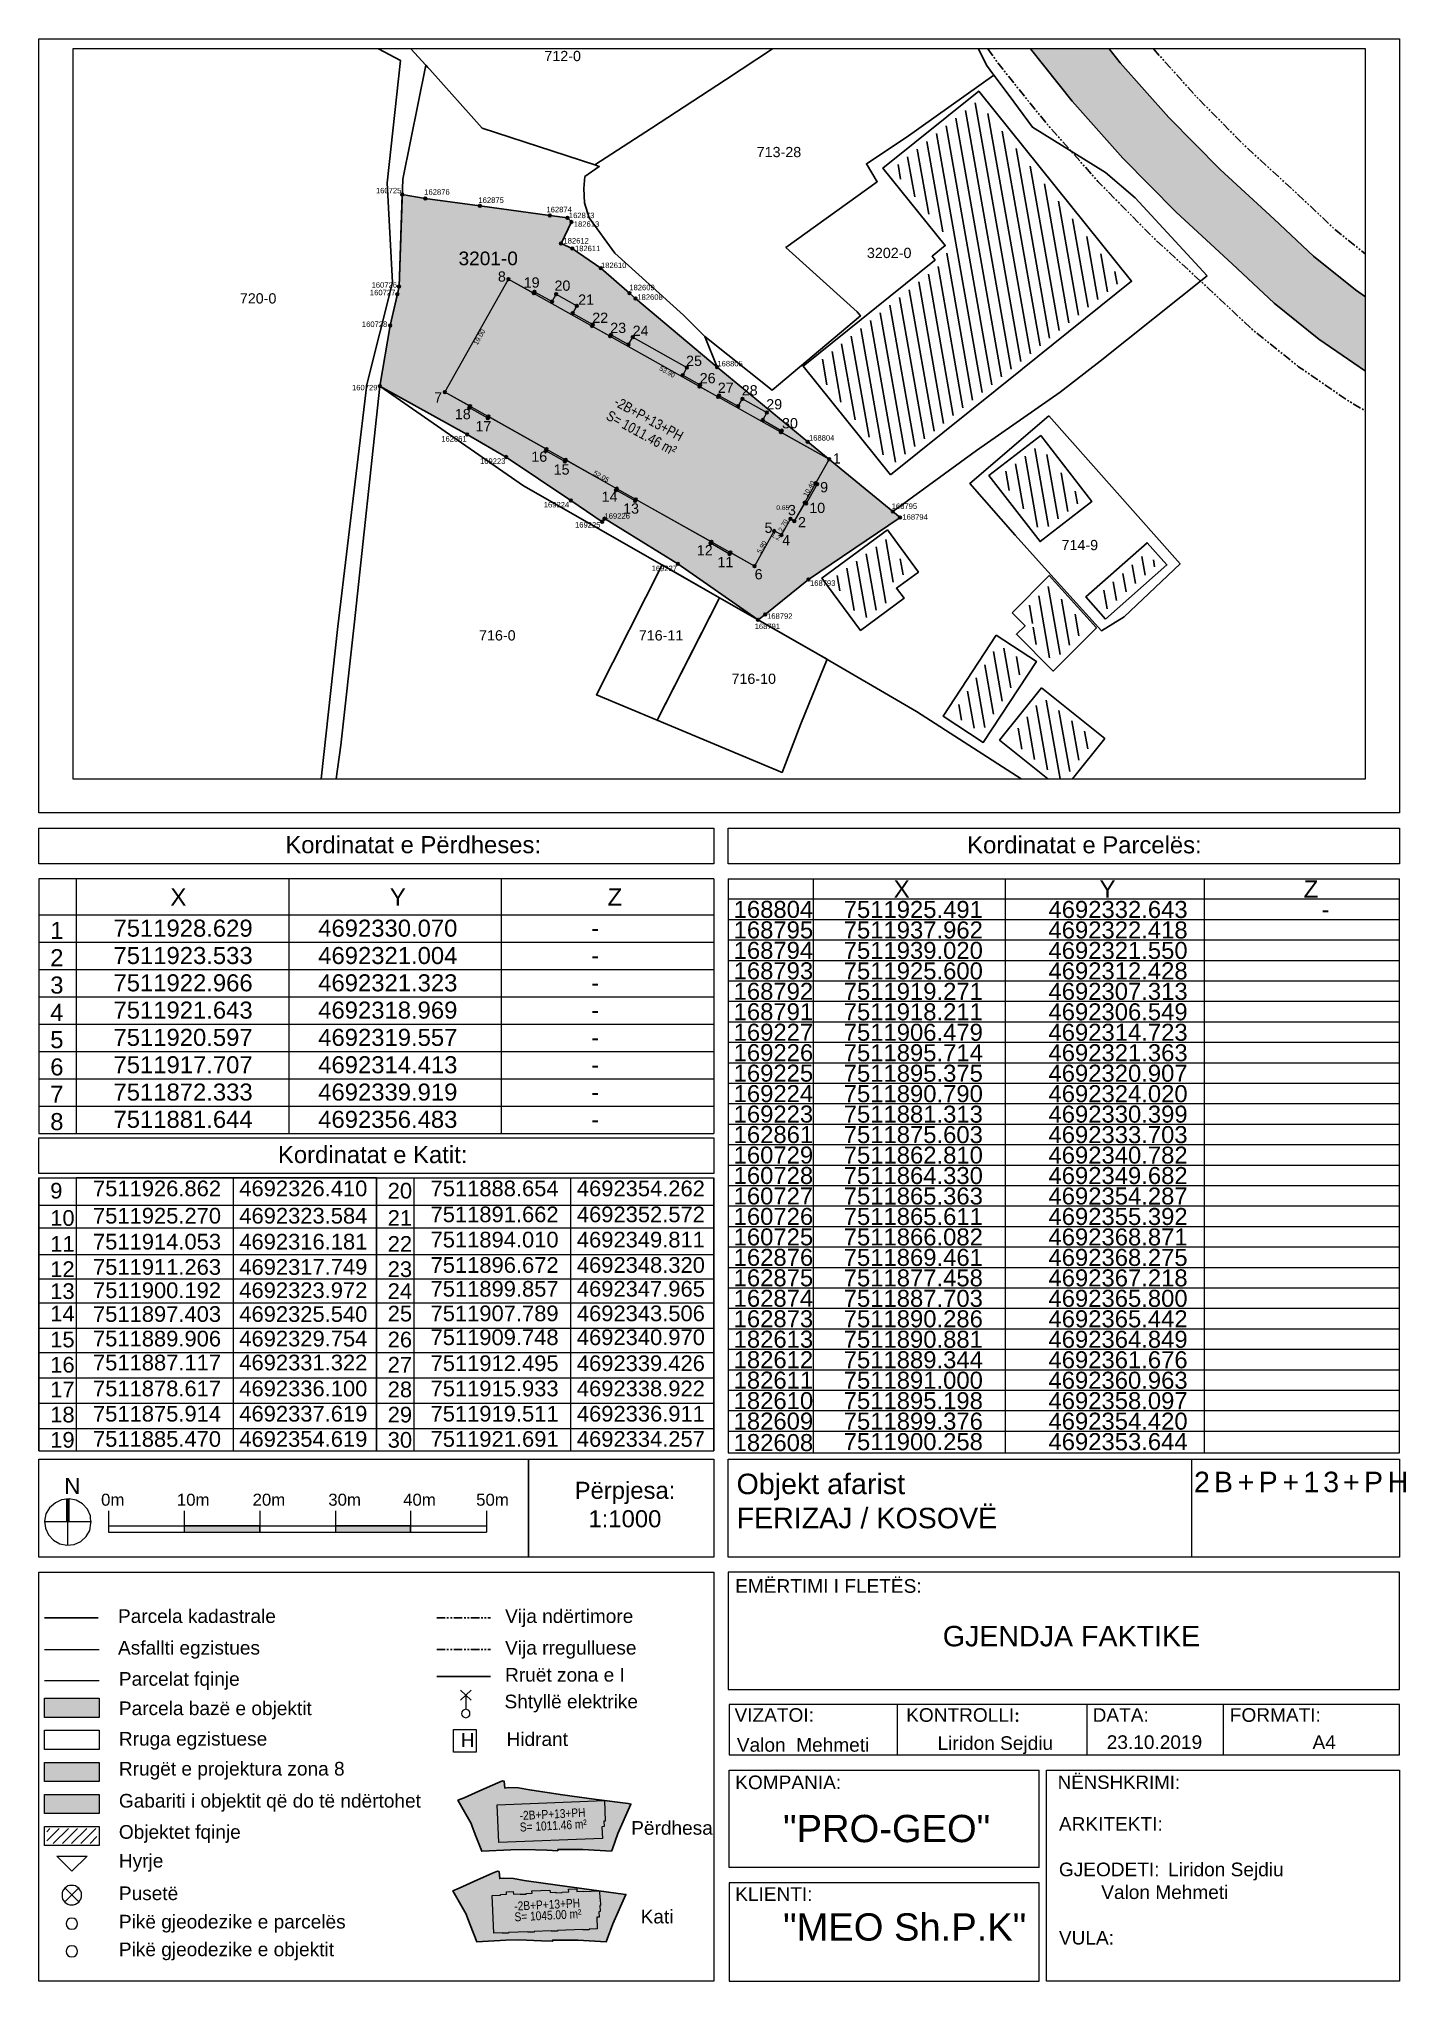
# Paper-space layout 'Manuali' of a CAD drawing. Header units: metres, sheet in millimetres. Extents: x 0 to 200, y 2 to 287.
# The model-space entities are those that its viewports show. They can reach past a viewport. Long polylines and large blocks are cut down to what shows.
import ezdxf
from ezdxf.enums import TextEntityAlignment as Align

# ---------------------------------------------------------------- set-up
doc = ezdxf.new("R2010")
doc.units = ezdxf.units.M
doc.header["$PDMODE"] = 32
doc.header["$PDSIZE"] = 0.4
doc.linetypes.add('PHANTOM', pattern=[2.5, 1.25, -0.25, 0.25, -0.25, 0.25, -0.25])
for name, color, linetype in [('Asfallt', 8, 'Continuous'), ('Dimensionet', 7, 'Continuous'), ('egz- NGASTRAT KADASTRALE 1', 7, 'Continuous'), ('Nr e Pikave Gjeodezike te Parceles Baze', 7, 'Continuous'), ('Nr Parceles Baze', 7, 'Continuous'), ('Nr_Parcelave_Fqinje', 8, 'Continuous'), ('Objekt i projektuar', 9, 'Continuous'), ('Objektet fqinje', 253, 'Continuous'), ('Parcela Baze', 7, 'Continuous'), ('Parcelat_Fqinje', 8, 'Continuous'), ('Pikat', 7, 'Continuous'), ('pla- 1 RRUGET-vija', 7, 'Continuous'), ('pla- 2 VIJA NDËRTIMORE', 7, 'Continuous'), ('pla- 2 VIJA RREGULLUESE', 7, 'Continuous'), ('Rruget_komunale', 41, 'Continuous')]:
    doc.layers.add(name, color=color, linetype=linetype)
for name, color, linetype, lineweight in [('Drawing & Figure_Pen_No__1', 7, 'Continuous', 13), ('H', 7, 'Continuous', 100), ('Muret', 170, 'Continuous', 9), ('P', 250, 'Continuous', 100), ('Rruga ekzistuese', 7, 'Continuous', 30)]:
    doc.layers.add(name, color=color, linetype=linetype, lineweight=lineweight)
doc.styles.add('ARIALT', font='arial.ttf')
doc.styles.add('GENERATED_STYLE_3', font='ARIALN.TTF')
doc.styles.get("Standard").update_dxf_attribs({"font": 'arial.ttf'})
doc.dimstyles.get("Standard").update_dxf_attribs({"dimtxt": 0.7, "dimasz": 0.35, "dimexe": 0.18, "dimexo": 0.0625, "dimgap": 0.09, "dimtad": 1, "dimtoh": 1, "dimzin": 0, "dimdsep": 46, "dimtxsty": 'Standard', "dimcen": 0.09, "dimse1": 1, "dimse2": 1, "dimsd1": 1, "dimsd2": 1, "dimadec": 0, "dimazin": 0, "dimtfac": 1, "dimtofl": 0, "dimtmove": 0, "dimatfit": 3, "dimfxl": 1, "dimtolj": 1, "dimtzin": 0, "dimarcsym": 0})
pattern_1 = [(100, (-188.2593, -213.3405), (-1.5633823079, -0.27566648205), [])]

psp = doc.layouts.new('Manuali')

# ---------------------------------------------------------------- texts
at = {"linetype": 'ByBlock', "lineweight": 0, "attachment_point": 1}
for s, width, heights, insert, char_height in [('Kordinatat e Përdheses:', 45.8621, [0], (36.14, 170.01), 2.5), ('Kordinatat e Parcelës:', 42.0421, [0], (136.05, 169.99), 2.5), ('X', 7.5474, [0], (19.3, 162.34), 2.5), ('Y', 7.5474, [0], (51.46, 162.34), 2.5), ('Z', 7.5474, [0], (83.36, 162.34), 2.5), ('X', 7.5474, [0], (125.29, 163.51), 2.5), ('Y', 7.5474, [0], (155.45, 163.51), 2.5), ('Z', 7.5474, [0], (185.36, 163.51), 2.5), ('{\\C0;168804}', 7.5474, [0], (101.83, 160.52), 2.5), ('1', 7.5474, [0], (1.69, 157.44), 2.5), ('{\\C0;168795}', 7.5474, [0], (101.83, 157.52), 2.5), ('{\\C0;168794}', 7.5474, [0], (101.83, 154.52), 2.5), ('2', 7.5474, [0], (1.69, 153.44), 2.5), ('{\\C0;168793}', 7.5474, [2.55], (101.83, 151.52), 2.5), ('3', 7.5474, [0], (1.69, 149.43), 2.5), ('{\\C0;168792}', 7.5474, [0], (101.83, 148.52), 2.5), ('4', 7.5474, [0], (1.69, 145.43), 2.5), ('{\\C0;168791}', 7.5474, [0], (101.83, 145.52), 2.5), ('{\\C0;169227}', 7.5474, [0], (101.83, 142.52), 2.5), ('5', 7.5474, [0], (1.69, 141.43), 2.5), ('{\\C0;169226}', 7.5474, [0], (101.83, 139.52), 2.5), ('6', 7.5474, [0], (1.69, 137.43), 2.5), ('{\\C0;169225}', 7.5474, [0], (101.83, 136.52), 2.5), ('7', 7.5474, [2.5], (1.69, 133.42), 2.5), ('{\\C0;169224}', 7.5474, [0], (101.83, 133.52), 2.5), ('8', 7.5474, [0], (1.69, 129.42), 2.5), ('{\\C0;169223}', 7.5474, [0], (101.83, 130.52), 2.5), ('{\\C0;162861}', 7.5474, [0], (101.83, 127.52), 2.5), ('Kordinatat e Katit:', 42.0421, [0], (35.06, 124.58), 2.5), ('{\\C0;160729}', 7.5474, [0], (101.83, 124.52), 2.5), ('{\\C0;160728}', 7.5474, [0], (101.83, 121.52), 2.5), ('9', 7.5474, [0], (1.69, 119.19), 2.3), ('20', 7.5474, [0], (51.14, 119.19), 2.3), ('{\\C0;160727}', 7.5474, [0], (101.83, 118.52), 2.5), ('10', 7.5474, [0], (1.69, 115.19), 2.3), ('21', 7.5474, [0], (51.14, 115.19), 2.3), ('{\\C0;160726}', 7.5474, [0], (101.83, 115.52), 2.5), ('11', 7.5474, [0], (1.69, 111.39), 2.3), ('22', 7.5474, [0], (51.14, 111.39), 2.3), ('{\\C0;160725}', 7.5474, [0], (101.83, 112.52), 2.5), ('{\\C0;162876}', 7.5474, [0], (101.83, 109.52), 2.5), ('12', 7.5474, [0], (1.69, 107.69), 2.3), ('23', 7.5474, [0], (51.14, 107.69), 2.3), ('{\\C0;162875}', 7.5474, [0], (101.83, 106.52), 2.5), ('13', 7.5474, [0], (1.69, 104.47), 2.3), ('24', 7.5474, [0], (51.14, 104.47), 2.3), ('{\\C0;162874}', 7.5474, [0], (101.83, 103.52), 2.5), ('14', 7.6805, [2.51], (1.69, 101.18), 2.3), ('25', 7.6805, [2.51], (51.14, 101.18), 2.3), ('{\\C0;162873}', 7.5474, [0], (101.83, 100.52), 2.5), ('15', 7.5474, [0], (1.69, 97.38), 2.3), ('26', 7.5474, [0], (51.14, 97.38), 2.3), ('{\\C0;182613}', 7.5474, [0], (101.83, 97.52), 2.5), ('{\\C0;182612}', 7.5474, [0], (101.83, 94.52), 2.5), ('16', 7.5474, [0], (1.69, 93.68), 2.3), ('27', 7.5474, [0], (51.14, 93.68), 2.3), ('{\\C0;182611}', 7.5474, [0], (101.83, 91.52), 2.5), ('17', 7.5474, [0], (1.69, 90.07), 2.3), ('28', 7.5474, [0], (51.14, 90.07), 2.3), ('{\\C0;182610}', 7.5474, [0], (101.83, 88.52), 2.5), ('18', 7.5474, [0], (1.69, 86.37), 2.3), ('29', 7.5474, [0], (51.14, 86.37), 2.3), ('{\\C0;182609}', 7.5474, [0], (101.83, 85.52), 2.5), ('19', 7.5474, [0], (1.69, 82.67), 2.3), ('30', 7.5474, [0], (51.14, 82.67), 2.3), ('{\\C0;182608}', 7.5474, [0], (101.83, 82.37), 2.5), ('\\pi-7.4844;{\\H1.2x;\\T1.25;2B+P+13+PH}', 22.4276, [0], (176.77, 76.85), 2.5), ('N', 7.5474, [0], (3.74, 75.94), 2.35), ('\\pi4.3639;Përpjesa:\\P\\pi6.3865;1:1000', 22.9076, [0], (74.17, 75.37), 2.5), ('Objekt afarist{\\fCalibri Light|b0|i0|c0|p34;\\T1.1;\\P\\pt66;}FERIZAJ / KOSOVË', 191.4869, [0], (102.26, 76.56), 3), ('0m', 7.5474, [0], (9.14, 73.63), 1.763), ('10m', 7.5474, [0], (20.24, 73.63), 1.763), ('20m', 7.5474, [0], (31.34, 73.63), 1.763), ('30m', 7.5474, [0], (42.43, 73.63), 1.763), ('40m', 7.5474, [0], (53.4, 73.63), 1.763), ('50m', 7.5474, [0], (64.1, 73.63), 1.763), ('EMËRTIMI I FLETËS:', 28.6165, [0], (102.06, 61.1), 2), ('GJENDJA FAKTIKE', 83.8034, [0], (132.47, 54.25), 3), ('Parcelat fqinje', 58.8886, [0], (11.75, 47.48), 2), ('Parcela bazë e objektit', 58.8886, [0], (11.75, 43.17), 2), ('VIZATOI:', 20.5574, [0], (101.96, 42.19), 2), ('KONTROLLI{\\fCalibri Light|b0|i0|c0|p34;\\T1.2;:}', 20.5574, [0], (127.11, 42.19), 2), ('DATA:', 20.5574, [0], (154.43, 42.19), 2), ('FORMATI:', 20.5574, [2.03], (174.53, 42.19), 2), ('Rruga egzistuese', 24.2897, [0], (11.75, 38.7), 2), ('{\\fCalibri Light|b0|i0|c0|p34;\\T1.1;H}', 58.8886, [0], (61.87, 38.56), 2.0564), ('Hidrant', 10.0781, [0], (68.55, 38.65), 2), ('KOMPANIA:', 28.6165, [0], (102.06, 32.32), 2), ('NËNSHKRIMI:', 28.6165, [0], (149.32, 32.32), 1.9585), ('Përdhesa', 10.0781, [0], (86.82, 25.64), 2), ('"PRO-GEO"', 28.6165, [0], (109.07, 26.55), 4), ('ARKITEKTI:\\P\\PGJEODETI:^ILiridon Sejdiu\\P{\\fCalibri Light|b0|i0|c0|p34;\\T1.1;        }Valon Mehmeti\\P\\PVULA:', 62.4209, [0], (149.49, 26.22), 2), ('Hyrje', 58.8886, [0], (11.75, 20.83), 2), ('Pusetë', 58.8886, [0], (11.75, 16.06), 2), ('KLIENTI:', 28.6165, [0], (102.06, 15.95), 2), ('Kati', 10.0781, [0], (88.2, 12.64), 2), ('"MEO Sh.P.K"', 36.0358, [0], (109.07, 12.12), 4)]:
    psp.add_mtext_dynamic_manual_height_columns(s, width=width, gutter_width=12.5, heights=heights, dxfattribs=dict(at, insert=insert, char_height=char_height))
at = {"attachment_point": 1}
for s, insert, char_height, width in [('7511925.491^I4692332.643^I^I-', (117.96, 160.51), 2.5, 85.5162), ('7511928.629^I4692330.070^I^I-', (10.96, 157.77), 2.5, 87.7257), ('7511937.962^I4692322.418', (117.96, 157.51), 2.5, 56.5919), ('7511923.533^I4692321.004^I^I-', (10.96, 153.76), 2.5, 87.5867), ('7511939.020^I4692321.550', (117.96, 154.51), 2.5, 56.5919), ('7511925.600^I4692312.428', (117.96, 151.51), 2.5, 56.5919), ('7511922.966^I4692321.323^I^I-', (10.96, 149.76), 2.5, 87.5867), ('7511919.271^I4692307.313', (117.96, 148.51), 2.5, 56.5919), ('7511921.643^I4692318.969^I^I-', (10.96, 145.76), 2.5, 87.5868), ('7511918.211^I4692306.549', (117.96, 145.51), 2.5, 56.5919), ('7511906.479^I4692314.723', (117.96, 142.51), 2.5, 56.5919), ('7511920.597^I4692319.557^I^I-', (10.96, 141.76), 2.5, 87.5868), ('7511895.714^I4692321.363', (117.96, 139.51), 2.5, 56.5919), ('7511917.707^I4692314.413^I^I-', (10.96, 137.75), 2.5, 87.5869), ('7511895.375^I4692320.907', (117.96, 136.51), 2.5, 56.5919), ('7511872.333^I4692339.919^I^I-', (10.96, 133.75), 2.5, 87.5869), ('7511890.790^I4692324.020', (117.96, 133.51), 2.5, 56.5919), ('7511881.644^I4692356.483^I^I-', (10.96, 129.75), 2.5, 87.5869), ('7511881.313^I4692330.399', (117.96, 130.51), 2.5, 56.5919), ('7511875.603^I4692333.703', (117.96, 127.51), 2.5, 56.5919), ('7511862.810^I4692340.782', (117.96, 124.51), 2.5, 56.5919), ('7511864.330^I4692349.682', (117.96, 121.51), 2.5, 56.5919), ('7511926.862   4692326.410', (7.96, 119.52), 2.3, 56.5919), ('7511888.654   4692354.262', (57.42, 119.52), 2.3, 56.5919), ('7511865.363^I4692354.287', (117.96, 118.51), 2.5, 56.5919), ('7511925.270   4692323.584', (7.96, 115.52), 2.3, 56.5919), ('7511891.662   4692352.572', (57.42, 115.72), 2.3, 56.5919), ('7511865.611^I4692355.392', (117.96, 115.51), 2.5, 56.5919), ('7511914.053   4692316.181', (7.96, 111.72), 2.3, 56.5919), ('7511894.010   4692349.811', (57.42, 112.02), 2.3, 56.5919), ('7511866.082^I4692368.871', (117.96, 112.51), 2.5, 56.5919), ('7511896.672   4692348.320', (57.42, 108.3), 2.3, 56.5919), ('7511869.461^I4692368.275', (117.96, 109.51), 2.5, 56.5919), ('7511911.263   4692317.749', (7.96, 108.01), 2.3, 56.5919), ('7511877.458^I4692367.218', (117.96, 106.51), 2.5, 56.5919), ('7511900.192   4692323.972', (7.96, 104.6), 2.3, 56.5919), ('7511899.857   4692347.965', (57.42, 104.81), 2.3, 56.5919), ('7511887.703^I4692365.800', (117.96, 103.51), 2.5, 56.5919), ('7511897.403   4692325.540', (7.96, 101.11), 2.3, 56.5919), ('7511907.789   4692343.506', (57.42, 101.21), 2.3, 56.5919), ('7511890.286^I4692365.442', (117.96, 100.51), 2.5, 56.5919), ('7511889.906   4692329.754', (7.96, 97.51), 2.3, 56.5919), ('7511909.748   4692340.970', (57.42, 97.71), 2.3, 56.5919), ('7511890.881^I4692364.849', (117.96, 97.51), 2.5, 56.5919), ('7511887.117   4692331.322', (7.96, 94), 2.3, 56.5919), ('7511889.344^I4692361.676', (117.96, 94.51), 2.5, 56.5919), ('7511912.495   4692339.426', (57.42, 93.9), 2.3, 56.5919), ('7511891.000^I4692360.963', (117.96, 91.51), 2.5, 56.5919), ('7511878.617   4692336.100', (7.96, 90.2), 2.3, 56.5919), ('7511915.933   4692338.922', (57.42, 90.2), 2.3, 56.5919), ('7511895.198^I4692358.097', (117.96, 88.51), 2.5, 56.5919), ('7511875.914   4692337.619', (7.96, 86.5), 2.3, 56.5919), ('7511919.511   4692336.911', (57.42, 86.5), 2.3, 56.5919), ('7511899.376^I4692354.420', (117.96, 85.51), 2.5, 56.5919), ('7511885.470   4692354.619', (7.96, 82.8), 2.3, 56.5919), ('7511921.691   4692334.257', (57.42, 82.8), 2.3, 56.5919), ('7511900.258^I4692353.644', (117.96, 82.51), 2.5, 56.5919), ('Valon  Mehmeti', (102.3, 37.81), 2, 19.2611), ('Liridon Sejdiu', (131.71, 38.07), 2, 21.7137), ('23.10.2019', (156.5, 38.21), 2, 13.5931), ('A4', (186.65, 38.2), 2, 13.5931)]:
    psp.add_mtext(s, dxfattribs=dict(at, insert=insert, char_height=char_height, width=width))
at = {"linetype": 'ByBlock', "lineweight": 0, "char_height": 2, "attachment_point": 1, "style": 'ARIALT'}
for s, width, insert in [('{\\fArial|b0|i0|c0|p34;Parcela kadastrale}', 58.8886, (11.62, 56.68)), ('{\\fArial|b0|i0|c0|p34;Vija ndërtimore}', 58.8886, (68.34, 56.68)), ('{\\fArial|b0|i0|c0|p34;Asfallti egzistues}', 58.8886, (11.62, 52.05)), ('{\\fArial|b0|i0|c0|p34;Vija rregulluese}', 58.8886, (68.34, 52.05)), ('{\\fArial|b0|i0|c0|p34;Rruët zona e I}', 29.3877, (68.34, 48.08)), ('{\\fArial|b0|i0|c0|p34;Shtyllë elektrike}', 58.8886, (68.25, 44.17)), ('{\\fArial|b0|i0|c0|p34;Rrugët e projektura zona 8}', 58.8886, (11.75, 34.32)), ('{\\fArial|b0|i0|c0|p34;Gabariti i objektit që do të ndërtohet}', 58.8886, (11.75, 29.62)), ('{\\fArial|b0|i0|c0|p34;Objektet fqinje}', 58.8886, (11.75, 25.05)), ('{\\fArial|b0|i0|c0|p34;Pikë gjeodezike e parcelës}', 36.0305, (11.75, 11.9))]:
    psp.add_mtext_dynamic_manual_height_columns(s, width=width, gutter_width=12.5, heights=[0], dxfattribs=dict(at, insert=insert))
at = {"color": 1, "linetype": 'ByBlock', "lineweight": 0, "insert": (11.75, 7.84), "char_height": 2, "attachment_point": 1, "style": 'ARIALT'}
psp.add_mtext_dynamic_manual_height_columns('{\\fArial|b0|i0|c0|p34;\\C256;Pikë gjeodezike e objektit}', width=35.4768, gutter_width=12.5, heights=[0], dxfattribs=at)
at = {"layer": 'Drawing & Figure_Pen_No__1', "style": 'GENERATED_STYLE_3'}
for s, p in [('-2B+P+13+PH', (70.51, 25.79)), ('S= 1011.46 m²', (70.53, 24.1)), ('-2B+P+13+PH', (69.72, 12.52)), ('S= 1045.00 m²', (69.75, 10.94))]:
    psp.add_text(s, height=1.3, rotation=2.8417, dxfattribs=at).set_placement(p)

msp = doc.modelspace()

# ---------------------------------------------------------------- texts
at = {"color": 1, "char_height": 1.5, "attachment_point": 1, "rotation": 0.38592}
for s, insert in [('8', (7511880.092, 4692357.6)), ('7', (7511870.753, 4692339.875)), ('1', (7511929.173, 4692330.929)), ('3', (7511922.593, 4692323.368)), ('5', (7511919.163, 4692320.777)), ('2', (7511924.066, 4692321.597)), ('4', (7511921.745, 4692318.947)), ('6', (7511917.715, 4692313.96))]:
    msp.add_mtext_dynamic_manual_height_columns(s, width=1.00831, gutter_width=1, heights=[0], dxfattribs=dict(at, insert=insert))
at = {"char_height": 1.5, "attachment_point": 1, "rotation": 0.38592}
for s, width, insert in [('19', 1.00831, (7511883.871, 4692356.715)), ('20', 1.00831, (7511888.384, 4692356.259)), ('21', 1.00831, (7511891.853, 4692354.215)), ('22', 1.00831, (7511893.918, 4692351.549)), ('23', 1.00831, (7511896.553, 4692350.068)), ('24', 2.36702, (7511899.839, 4692349.649)), ('25', 1.00831, (7511907.671, 4692345.238)), ('26', 1.00831, (7511909.66, 4692342.696)), ('27', 1.00831, (7511912.317, 4692341.296)), ('28', 1.00831, (7511915.823, 4692340.916)), ('18', 1.00831, (7511873.787, 4692337.429)), ('29', 1.00831, (7511919.413, 4692338.874)), ('17', 2.03031, (7511876.808, 4692335.656)), ('30', 1.00831, (7511921.722, 4692336.098)), ('16', 2.30904, (7511884.984, 4692331.193)), ('15', 1.00831, (7511888.259, 4692329.31)), ('14', 1.00831, (7511895.285, 4692325.331)), ('9', 1.00831, (7511927.31, 4692326.722)), ('13', 2.44779, (7511898.445, 4692323.592)), ('10', 1.00831, (7511925.715, 4692323.68)), ('12', 1.00831, (7511909.241, 4692317.473)), ('11', 1.00831, (7511912.256, 4692315.734))]:
    msp.add_mtext_dynamic_manual_height_columns(s, width=width, gutter_width=1, heights=[0], dxfattribs=dict(at, insert=insert))
at = {"layer": 'Drawing & Figure_Pen_No__1', "style": 'GENERATED_STYLE_3'}
for s, p in [('S= 1011.46 m²', (7511895.817, 4692335.997)), ('-2B+P+13+PH', (7511896.977, 4692338.033))]:
    msp.add_text(s, height=1.5, rotation=331.12928, dxfattribs=at).set_placement(p)
at = {"layer": 'Nr e Pikave Gjeodezike te Parceles Baze'}
for s, p in [('160725', (7511862.225, 4692369.051)), ('162876', (7511869.303, 4692368.839)), ('162875', (7511877.242, 4692367.651)), ('162874', (7511887.206, 4692366.275)), ('162873', (7511890.499, 4692365.414)), ('182613', (7511891.222, 4692364.139)), ('182612', (7511889.7, 4692361.694)), ('182611', (7511891.383, 4692360.571)), ('182610', (7511895.198, 4692358.097)), ('160727', (7511861.343, 4692354.108)), ('160726', (7511861.591, 4692355.213)), ('182609', (7511899.349, 4692354.848)), ('182608', (7511900.526, 4692353.439)), ('160728', (7511860.166, 4692349.467)), ('168805', (7511912.257, 4692343.689)), ('160729', (7511858.718, 4692340.172)), ('168804', (7511925.674, 4692332.803)), ('162861', (7511871.798, 4692332.662)), ('169223', (7511877.472, 4692329.394)), ('169224', (7511886.816, 4692323.01)), ('169226', (7511895.714, 4692321.363)), ('168795', (7511937.801, 4692322.786)), ('169225', (7511891.401, 4692320.054)), ('168794', (7511939.365, 4692321.205)), ('169227', (7511902.617, 4692313.668)), ('168793', (7511925.828, 4692311.516)), ('168791', (7511917.718, 4692305.183)), ('168792', (7511919.54, 4692306.686))]:
    msp.add_text(s, height=0.8, dxfattribs=at).set_placement(p)
at = {"layer": 'Nr Parceles Baze'}
msp.add_text('3201-0', height=2, dxfattribs=at).set_placement((7511874.33, 4692358.514))
at = {"layer": 'Nr_Parcelave_Fqinje'}
for s, p in [('712-0', (7511889.585, 4692389.175)), ('713-28', (7511921.278, 4692375.101)), ('3202-0', (7511937.431, 4692360.311)), ('720-0', (7511844.964, 4692353.651)), ('714-9', (7511965.365, 4692317.497)), ('716-0', (7511880.013, 4692304.255)), ('716-11', (7511904.003, 4692304.255)), ('716-10', (7511917.585, 4692297.895))]:
    msp.add_text(s, height=1.5, dxfattribs=at).set_placement(p, align=Align.MIDDLE_CENTER)

# ---------------------------------------------------------------- blocks, each defined once
blk = doc.blocks.new('*D107')
at = {"layer": 'Defpoints', "color": 0, "transparency": 16777216}
for p in [(7511881.64, 4692356.48), (7511928.19, 4692329.29), (7511928.63, 4692330.07)]:
    blk.add_point(p, dxfattribs=at)
at = {"layer": 'Dimensionet', "color": 0, "transparency": 16777216, "insert": (7511904.91, 4692342.88), "char_height": 0.7, "attachment_point": 5, "rotation": 330.6577}
blk.add_mtext('\\A1;53.90', dxfattribs=at)
blk = doc.blocks.new('*D108')
at = {"layer": 'Defpoints', "color": 0, "transparency": 16777216}
for p in [(7511881.64, 4692356.48), (7511872.33, 4692339.92), (7511873.12, 4692339.48)]:
    blk.add_point(p, dxfattribs=at)
at = {"layer": 'Dimensionet', "color": 0, "transparency": 16777216, "insert": (7511877.39, 4692347.98), "char_height": 0.7, "attachment_point": 5, "rotation": 60.6577}
blk.add_mtext('\\A1;19.00', dxfattribs=at)
blk = doc.blocks.new('*D109')
at = {"layer": 'Defpoints', "color": 0, "transparency": 16777216}
for p in [(7511872.33, 4692339.92), (7511917.71, 4692314.41), (7511917.71, 4692314.41)]:
    blk.add_point(p, dxfattribs=at)
at = {"layer": 'Dimensionet', "color": 0, "transparency": 16777216, "insert": (7511895.24, 4692327.56), "char_height": 0.7, "attachment_point": 5, "rotation": 330.6587}
blk.add_mtext('\\A1;52.05', dxfattribs=at)
blk = doc.blocks.new('*D110')
at = {"layer": 'Defpoints', "color": 0, "transparency": 16777216}
for p in [(7511920.6, 4692319.56), (7511920.6, 4692319.56), (7511917.71, 4692314.41)]:
    blk.add_point(p, dxfattribs=at)
at = {"layer": 'Dimensionet', "color": 0, "transparency": 16777216, "insert": (7511918.76, 4692317.2), "char_height": 0.7, "attachment_point": 5, "rotation": 60.6756}
blk.add_mtext('\\A1;5.90', dxfattribs=at)
blk = doc.blocks.new('*D111')
at = {"layer": 'Defpoints', "color": 0, "transparency": 16777216}
for p in [(7511920.6, 4692319.56), (7511921.15, 4692318.09), (7511921.64, 4692318.97)]:
    blk.add_point(p, dxfattribs=at)
at = {"layer": 'Dimensionet', "color": 0, "transparency": 16777216, "insert": (7511920.84, 4692318.77), "char_height": 0.7, "attachment_point": 5, "rotation": 330.6577}
blk.add_mtext('\\A1;1.2', dxfattribs=at)
blk = doc.blocks.new('*D112')
at = {"layer": 'Defpoints', "color": 0, "transparency": 16777216}
for p in [(7511922.97, 4692321.32), (7511922.97, 4692321.32), (7511921.64, 4692318.97)]:
    blk.add_point(p, dxfattribs=at)
at = {"layer": 'Dimensionet', "color": 0, "transparency": 16777216, "insert": (7511921.91, 4692320.36), "char_height": 0.7, "attachment_point": 5, "rotation": 60.6577}
blk.add_mtext('\\A1;2.70', dxfattribs=at)
blk = doc.blocks.new('*D113')
at = {"layer": 'Defpoints', "color": 0, "transparency": 16777216}
for p in [(7511922.97, 4692321.32), (7511923.53, 4692321), (7511923.53, 4692321)]:
    blk.add_point(p, dxfattribs=at)
at = {"layer": 'Dimensionet', "color": 0, "transparency": 16777216, "insert": (7511921.84, 4692322.97), "char_height": 0.7, "attachment_point": 5}
blk.add_mtext('\\A1;0.65', dxfattribs=at)
blk = doc.blocks.new('*D114')
at = {"layer": 'Defpoints', "color": 0, "transparency": 16777216}
for p in [(7511928.63, 4692330.07), (7511928.63, 4692330.07), (7511923.53, 4692321)]:
    blk.add_point(p, dxfattribs=at)
at = {"layer": 'Dimensionet', "color": 0, "transparency": 16777216, "insert": (7511925.69, 4692325.76), "char_height": 0.7, "attachment_point": 5, "rotation": 60.6577}
blk.add_mtext('\\A1;10.40', dxfattribs=at)

# ---------------------------------------------------------------- dimensions: what is measured, and where the dimension line sits
at = {"layer": 'Dimensionet'}
for p1, p2, distance, picture, middle in [((7511881.644, 4692356.483), (7511872.333, 4692339.919), 0.905, '*D108', (7511877.387, 4692347.977)), ((7511881.644, 4692356.483), (7511928.629, 4692330.07), -0.9, '*D107', (7511904.915, 4692342.882)), ((7511872.333, 4692339.919), (7511917.707, 4692314.413), 0, '*D109', (7511895.239, 4692327.556)), ((7511923.533, 4692321.004), (7511928.629, 4692330.07), 0, '*D114', (7511925.691, 4692325.756)), ((7511922.966, 4692321.323), (7511923.533, 4692321.004), 0, '*D113', (7511921.835, 4692322.969)), ((7511917.707, 4692314.413), (7511920.597, 4692319.557), 0, '*D110', (7511918.762, 4692317.204)), ((7511921.643, 4692318.969), (7511922.966, 4692321.323), 0, '*D112', (7511921.914, 4692320.365))]:
    dim = msp.add_aligned_dim(p1=p1, p2=p2, distance=distance, dimstyle='Standard', dxfattribs=at)
    dim.commit()
    dim.dimension.update_dxf_attribs({"geometry": picture, "text_midpoint": middle})
dim = msp.add_linear_dim(base=(7511921.15, 4692318.093), p1=(7511920.597, 4692319.557), p2=(7511921.643, 4692318.969), angle=330.65773, text='1.2', dimstyle='Standard', dxfattribs=at)
dim.commit()
dim.dimension.update_dxf_attribs({"geometry": '*D111', "text_midpoint": (7511920.627, 4692318.387), "dimtype": 161})

# ---------------------------------------------------------------- hatches: boundary and pattern name
at = {"layer": 'egz- NGASTRAT KADASTRALE 1', "linetype": 'Continuous', "lineweight": 25, "true_color": 0xebbf98}
h = msp.add_hatch(color=31, dxfattribs=at)
h.dxf.hatch_style = 1
h.paths.add_polyline_path([(7511900.258, 4692353.644), (7511899.376, 4692354.42), (7511895.198, 4692358.097), (7511891, 4692360.963), (7511889.344, 4692361.676), (7511890.881, 4692364.849), (7511890.286, 4692365.442), (7511887.703, 4692365.8), (7511877.458, 4692367.218), (7511869.461, 4692368.275), (7511866.082, 4692368.871), (7511865.611, 4692355.392), (7511865.363, 4692354.287), (7511864.33, 4692349.682), (7511862.81, 4692340.782), (7511875.603, 4692333.703), (7511881.313, 4692330.399), (7511890.79, 4692324.02), (7511895.375, 4692320.907), (7511895.714, 4692321.363), (7511906.479, 4692314.723), (7511918.211, 4692306.549), (7511919.271, 4692307.313), (7511925.6, 4692312.428), (7511939.02, 4692321.55), (7511937.962, 4692322.418), (7511925.491, 4692332.643), (7511912.211, 4692343.575)])
at = {"layer": 'Objekt i projektuar'}
h = msp.add_hatch(color=256, dxfattribs=at)
h.dxf.hatch_style = 1
h.paths.add_polyline_path([(7511881.644, 4692356.483), (7511872.333, 4692339.919), (7511917.707, 4692314.413), (7511920.597, 4692319.557), (7511921.643, 4692318.969), (7511922.966, 4692321.323), (7511923.533, 4692321.004), (7511928.629, 4692330.07)])
at = {"layer": 'Objektet fqinje'}
h = msp.add_hatch(dxfattribs=at)
h.set_pattern_fill('ANSI31', color=256, scale=0.5, angle=55)
h.paths.add_polyline_path([(7511950.396, 4692382.634), (7511937.908, 4692372.605), (7511947.05, 4692361.224), (7511945.123, 4692359.677), (7511945.571, 4692359.12), (7511944.715, 4692358.433), (7511926.224, 4692343.582), (7511937.777, 4692329.198), (7511956.268, 4692344.05), (7511956.344, 4692344.111), (7511971.536, 4692356.313)])
h = msp.add_hatch(dxfattribs=at)
h.set_pattern_fill('ANSI31', color=256, scale=0.5, angle=55)
h.set_pattern_definition(pattern_1)
h.paths.add_polyline_path([(7511959.463, 4692332.162), (7511953.458, 4692327.497), (7511959.717, 4692319.413), (7511965.739, 4692324.073)])
h = msp.add_hatch(dxfattribs=at)
h.set_pattern_fill('ANSI31', color=256, scale=0.5, angle=55)
h.set_pattern_definition(pattern_1)
h.paths.add_polyline_path([(7511936.953, 4692318.316), (7511940.317, 4692313.752), (7511937.069, 4692311.346), (7511938.217, 4692309.904), (7511933.441, 4692306.385), (7511928.98, 4692312.439)])
h = msp.add_hatch(dxfattribs=at)
h.set_pattern_fill('ANSI31', color=256, scale=0.5, angle=55)
h.set_pattern_definition(pattern_1)
h.paths.add_polyline_path([(7511969.232, 4692308.054), (7511967.67, 4692309.824), (7511975.157, 4692316.429), (7511976.718, 4692314.659)])
h = msp.add_hatch(dxfattribs=at)
h.set_pattern_fill('ANSI31', color=256, scale=0.5, angle=55)
h.set_pattern_definition(pattern_1)
h.paths.add_polyline_path([(7511956.864, 4692307.575), (7511958.764, 4692305.678), (7511957.499, 4692304.411), (7511961.482, 4692300.434), (7511966.427, 4692305.386), (7511960.857, 4692311.573)])
h = msp.add_hatch(dxfattribs=at)
h.set_pattern_fill('ANSI31', color=256, scale=0.5, angle=55)
h.set_pattern_definition(pattern_1)
h.paths.add_polyline_path([(7511953.403, 4692302.916), (7511957.627, 4692300.144), (7511950.936, 4692289.948), (7511946.711, 4692292.719)])
h = msp.add_hatch(dxfattribs=at)
h.set_pattern_fill('ANSI31', color=256, scale=0.5, angle=55)
h.set_pattern_definition(pattern_1)
h.paths.add_polyline_path([(7511959.912, 4692295.158), (7511955.013, 4692289.054), (7511962.718, 4692282.871), (7511967.617, 4692288.975)])
at = {"layer": 'Rruget_komunale'}
h = msp.add_hatch(color=256, dxfattribs=at)
h.dxf.hatch_style = 1
h.paths.add_polyline_path([(7512119.163, 4692314.317), (7512137.109, 4692311.7), (7512112.928, 4692330.597), (7512108.737, 4692334.134), (7512104.15, 4692337.141), (7512099.235, 4692339.573), (7512094.063, 4692341.396), (7512088.708, 4692342.582), (7512083.25, 4692343.114), (7512077.767, 4692342.985), (7512072.34, 4692342.196), (7512067.047, 4692340.76), (7512055.642, 4692339.488), (7512049.135, 4692339.226), (7512042.633, 4692339.587), (7512036.195, 4692340.568), (7512029.88, 4692342.162), (7512023.747, 4692344.352), (7512017.852, 4692347.119), (7512012.248, 4692350.437), (7512005.738, 4692354.903), (7511999.593, 4692359.859), (7511993.85, 4692365.276), (7511985.949, 4692372.532), (7511978.421, 4692380.174), (7511971.287, 4692388.185), (7511964.563, 4692396.544), (7511958.266, 4692405.229), (7511949.042, 4692419.725), (7511941.704, 4692431.11), (7511937.799, 4692444.045), (7511936.808, 4692458.176), (7511938.63, 4692472.235), (7511939.435, 4692497.703), (7511938.901, 4692525.724), (7511938.07, 4692536.805), (7511929.151, 4692535.387), (7511929.907, 4692525.302), (7511930.432, 4692497.76), (7511929.649, 4692472.957), (7511927.767, 4692458.442), (7511928.892, 4692442.409), (7511933.454, 4692427.298), (7511941.463, 4692414.871), (7511950.758, 4692400.264), (7511957.291, 4692391.237), (7511964.266, 4692382.549), (7511971.668, 4692374.22), (7511979.476, 4692366.271), (7511987.672, 4692358.723), (7511993.83, 4692352.943), (7512000.41, 4692347.649), (7512007.373, 4692342.871), (7512013.73, 4692339.117), (7512020.418, 4692335.989), (7512027.375, 4692333.517), (7512034.536, 4692331.722), (7512041.837, 4692330.621), (7512049.209, 4692330.225), (7512056.586, 4692330.537), (7512069.019, 4692331.913), (7512073.885, 4692333.324), (7512078.9, 4692334.046), (7512083.967, 4692334.066), (7512088.987, 4692333.383), (7512093.865, 4692332.01), (7512098.504, 4692329.974), (7512102.817, 4692327.314), (7512106.719, 4692324.082)])

# ---------------------------------------------------------------- linework, layer by layer
at = {"color": 1}
for p in [(7511881.644, 4692356.483), (7511885.348, 4692354.4), (7511885.47, 4692354.619), (7511888.654, 4692354.262), (7511888.042, 4692353.173), (7511891.05, 4692351.482), (7511891.662, 4692352.572), (7511893.89, 4692349.598), (7511894.01, 4692349.811), (7511896.55, 4692348.103), (7511896.672, 4692348.32), (7511899.857, 4692347.965), (7511899.244, 4692346.875), (7511907.176, 4692342.415), (7511907.789, 4692343.506), (7511872.333, 4692339.919), (7511909.625, 4692340.752), (7511909.748, 4692340.97), (7511912.372, 4692339.208), (7511912.495, 4692339.426), (7511875.914, 4692337.619), (7511876.037, 4692337.837), (7511878.739, 4692336.318), (7511915.323, 4692337.836), (7511915.933, 4692338.922), (7511919.511, 4692336.911), (7511878.617, 4692336.1), (7511918.901, 4692335.825), (7511921.568, 4692334.039), (7511921.691, 4692334.257), (7511887.117, 4692331.322), (7511887.239, 4692331.54), (7511889.906, 4692329.754), (7511890.029, 4692329.972), (7511928.629, 4692330.07), (7511897.403, 4692325.54), (7511897.525, 4692325.758), (7511926.644, 4692326.54), (7511926.862, 4692326.417), (7511900.192, 4692323.972), (7511900.315, 4692324.19), (7511925.052, 4692323.707), (7511925.27, 4692323.584), (7511920.597, 4692319.557), (7511922.966, 4692321.323), (7511923.533, 4692321.004), (7511911.263, 4692317.749), (7511911.386, 4692317.967), (7511914.175, 4692316.398), (7511921.643, 4692318.969), (7511914.053, 4692316.181), (7511917.707, 4692314.413)]:
    msp.add_point(p, dxfattribs=at)
at = {"layer": 'Muret', "color": 1, "lineweight": 13}
msp.add_lwpolyline([(7511881.644, 4692356.483), (7511885.348, 4692354.4), (7511885.47, 4692354.619), (7511888.042, 4692353.173), (7511888.654, 4692354.262), (7511891.662, 4692352.572), (7511891.05, 4692351.482), (7511894.01, 4692349.811), (7511893.89, 4692349.598), (7511896.55, 4692348.103), (7511896.672, 4692348.32), (7511899.244, 4692346.875), (7511899.857, 4692347.965), (7511907.789, 4692343.506), (7511907.176, 4692342.415), (7511909.748, 4692340.97), (7511909.625, 4692340.752), (7511912.372, 4692339.208), (7511912.495, 4692339.426), (7511915.323, 4692337.836), (7511915.933, 4692338.922), (7511919.511, 4692336.911), (7511918.901, 4692335.825), (7511921.691, 4692334.257), (7511921.568, 4692334.039), (7511928.629, 4692330.07), (7511926.644, 4692326.54), (7511926.862, 4692326.417), (7511925.27, 4692323.584), (7511925.052, 4692323.707), (7511923.533, 4692321.004), (7511922.966, 4692321.323), (7511921.643, 4692318.969), (7511920.597, 4692319.557), (7511917.707, 4692314.413), (7511914.175, 4692316.398), (7511914.053, 4692316.181), (7511911.263, 4692317.749), (7511911.386, 4692317.967), (7511900.315, 4692324.19), (7511900.192, 4692323.972), (7511897.403, 4692325.54), (7511897.525, 4692325.758), (7511890.029, 4692329.972), (7511889.906, 4692329.754), (7511887.117, 4692331.322), (7511887.239, 4692331.54), (7511878.739, 4692336.318), (7511878.617, 4692336.1), (7511875.914, 4692337.619), (7511876.037, 4692337.837), (7511872.333, 4692339.919), (7511881.644, 4692356.483)], dxfattribs=at)
at = {"layer": 'Objekt i projektuar', "color": 0, "lineweight": 13}
msp.add_lwpolyline([(7511872.333, 4692339.919), (7511881.644, 4692356.483), (7511928.629, 4692330.07), (7511923.533, 4692321.004), (7511922.966, 4692321.323), (7511921.643, 4692318.969), (7511920.597, 4692319.557), (7511917.707, 4692314.413), (7511872.333, 4692339.919)], dxfattribs=at)
at = {"layer": 'Objektet fqinje', "flags": 128}
for points in [[(7511959.639, 4692333.566), (7511952.057, 4692327.674), (7511959.539, 4692318.01), (7511967.143, 4692323.895)], [(7511937.165, 4692319.715), (7511941.714, 4692313.543), (7511938.496, 4692311.159), (7511939.646, 4692309.715), (7511933.229, 4692304.987), (7511927.581, 4692312.651)], [(7511953.116, 4692304.301), (7511959.011, 4692300.432), (7511951.223, 4692288.563), (7511945.327, 4692292.432)]]:
    msp.add_lwpolyline(points, close=True, dxfattribs=at)
for points in [[(7511969.143, 4692306.642), (7511966.259, 4692309.912), (7511975.246, 4692317.84), (7511978.13, 4692314.571), (7511969.143, 4692306.642)], [(7511955.45, 4692307.574), (7511957.35, 4692305.677), (7511956.085, 4692304.41), (7511961.483, 4692299.02), (7511967.804, 4692305.35), (7511960.895, 4692313.026), (7511955.45, 4692307.574)], [(7511959.757, 4692296.564), (7511953.607, 4692288.9), (7511962.872, 4692281.465), (7511969.023, 4692289.129), (7511959.757, 4692296.564)]]:
    msp.add_lwpolyline(points, dxfattribs=at)
at = {"layer": 'Parcela Baze'}
msp.add_lwpolyline([(7511925.491, 4692332.643), (7511937.962, 4692322.418), (7511939.02, 4692321.55), (7511925.6, 4692312.428), (7511919.271, 4692307.313), (7511918.211, 4692306.549), (7511906.479, 4692314.723), (7511895.714, 4692321.363), (7511895.375, 4692320.907), (7511890.79, 4692324.02), (7511881.313, 4692330.399), (7511875.603, 4692333.703), (7511862.81, 4692340.782), (7511864.33, 4692349.682), (7511865.363, 4692354.287), (7511865.611, 4692355.392), (7511866.082, 4692368.871), (7511869.461, 4692368.275), (7511877.458, 4692367.218), (7511887.703, 4692365.8), (7511890.286, 4692365.442), (7511890.881, 4692364.849), (7511889.344, 4692361.676), (7511891, 4692360.963), (7511895.198, 4692358.097), (7511899.376, 4692354.42), (7511900.258, 4692353.644), (7511912.211, 4692343.575), (7511925.491, 4692332.643)], dxfattribs=at)
at = {"layer": 'Parcelat_Fqinje', "flags": 128}
for points in [[(7511854.772, 4692394.29), (7511865.802, 4692388.54), (7511863.891, 4692370.581), (7511864.671, 4692355.972), (7511860.87, 4692341.013), (7511856.659, 4692305.544), (7511853.168, 4692273.706)], [(7511854.938, 4692272.976), (7511857.078, 4692288.165), (7511859.049, 4692305.784), (7511862.81, 4692340.782), (7511864.33, 4692349.682), (7511865.611, 4692355.392), (7511866.161, 4692371.131), (7511869.532, 4692387.82), (7511855.942, 4692402.56)], [(7511853.168, 4692273.706), (7511856.659, 4692305.544), (7511860.87, 4692341.013), (7511860.87, 4692341.013), (7511864.671, 4692355.972), (7511863.891, 4692370.581), (7511865.802, 4692388.54), (7511854.772, 4692394.29)], [(7511939.92, 4692377.23), (7511952.79, 4692386.36), (7511951.692, 4692387.847), (7511942.993, 4692405.116), (7511913.452, 4692385.678), (7511902.611, 4692378.579), (7511894.291, 4692373.23), (7511894.943, 4692372.976), (7511892.856, 4692371.514), (7511892.758, 4692370.324), (7511892.71, 4692369.743), (7511892.786, 4692367.666), (7511893.466, 4692365.435), (7511897.246, 4692360.267)], [(7511984.021, 4692356.967), (7511973.491, 4692368.387), (7511969.121, 4692372.097), (7511958.422, 4692378.737), (7511954.994, 4692383.377), (7511952.79, 4692386.36), (7511939.92, 4692377.23), (7511934.09, 4692373.38), (7511935.68, 4692370.75), (7511922.3, 4692361.1), (7511923.27, 4692360.23), (7511932.73, 4692351.68), (7511933.22, 4692351.09), (7511920.285, 4692340.217), (7511910.408, 4692348.042), (7511912.211, 4692343.575), (7511925.491, 4692332.643), (7511937.962, 4692322.418), (7511950.248, 4692331.332), (7511962.497, 4692339.88), (7511968.34, 4692344.458), (7511984.021, 4692356.967)], [(7511937.624, 4692327.793), (7511924.818, 4692343.735), (7511944.089, 4692359.213), (7511944.165, 4692359.274), (7511943.717, 4692359.831), (7511945.644, 4692361.378), (7511936.502, 4692372.758), (7511950.549, 4692384.04), (7511972.942, 4692356.159), (7511956.97, 4692343.331), (7511956.894, 4692343.27), (7511937.624, 4692327.793)], [(7511939.92, 4692377.23), (7511934.09, 4692373.38), (7511935.68, 4692370.75), (7511922.3, 4692361.1), (7511923.27, 4692360.23), (7511932.73, 4692351.68), (7511933.22, 4692351.09), (7511920.285, 4692340.217), (7511910.408, 4692348.042), (7511907.287, 4692351.18), (7511897.246, 4692360.267)], [(7511912.576, 4692309.769), (7511904.168, 4692314.576), (7511894.544, 4692295.554), (7511903.45, 4692291.827), (7511912.576, 4692309.769), (7511908.013, 4692300.798)], [(7511903.45, 4692291.827), (7511921.746, 4692284.17), (7511924.47, 4692291.289), (7511927.361, 4692298.372), (7511928.331, 4692300.748), (7511927.019, 4692301.512), (7511918.211, 4692306.549), (7511912.576, 4692309.769), (7511908.013, 4692300.798), (7511903.45, 4692291.827)]]:
    msp.add_lwpolyline(points, dxfattribs=at)
for points in [[(7511913.452, 4692385.678), (7511942.993, 4692405.116), (7511934.243, 4692423.576), (7511926.304, 4692436.845), (7511889.413, 4692421.428), (7511850.842, 4692406.99), (7511855.942, 4692402.56), (7511869.532, 4692387.82), (7511869.842, 4692387.49), (7511870.032, 4692387.28), (7511870.102, 4692387.2), (7511877.791, 4692378.6), (7511894.291, 4692373.23), (7511902.611, 4692378.579), (7511913.452, 4692385.678)], [(7511941.458, 4692293.101), (7511927.019, 4692301.512), (7511883.85, 4692326.192), (7511862.81, 4692340.782), (7511859.049, 4692305.784), (7511857.078, 4692288.165), (7511854.938, 4692272.976), (7511900.597, 4692264.134), (7511940.427, 4692258.563), (7511972.308, 4692273.251), (7511941.458, 4692293.101)]]:
    msp.add_lwpolyline(points, close=True, dxfattribs=at)
at = {"layer": 'Parcelat_Fqinje', "elevation": 617.144, "flags": 128}
msp.add_lwpolyline([(7511960.838, 4692336.459), (7511949.249, 4692326.511), (7511955.881, 4692318.936), (7511959.764, 4692314.64), (7511968.534, 4692304.937), (7511971.854, 4692306.961), (7511980.052, 4692314.72), (7511960.838, 4692336.459)], dxfattribs=at)
at = {"layer": 'Pikat'}
for p in [(7511866.082, 4692368.871), (7511869.461, 4692368.275), (7511877.458, 4692367.218), (7511887.703, 4692365.8), (7511890.286, 4692365.442), (7511890.881, 4692364.849), (7511889.344, 4692361.676), (7511891, 4692360.963), (7511895.198, 4692358.097), (7511865.363, 4692354.287), (7511865.611, 4692355.392), (7511899.376, 4692354.42), (7511900.258, 4692353.644), (7511864.33, 4692349.682), (7511912.211, 4692343.575), (7511862.81, 4692340.782), (7511875.603, 4692333.703), (7511925.491, 4692332.643), (7511881.313, 4692330.399), (7511890.79, 4692324.02), (7511937.962, 4692322.418), (7511895.375, 4692320.907), (7511895.714, 4692321.363), (7511939.02, 4692321.55), (7511906.479, 4692314.723), (7511925.6, 4692312.428), (7511918.211, 4692306.549), (7511919.271, 4692307.313)]:
    msp.add_point(p, dxfattribs=at)
at = {"layer": 'pla- 2 VIJA RREGULLUESE', "color": 160, "linetype": 'PHANTOM', "lineweight": 25, "flags": 128}
for points in [[(7511942.424, 4692537.498), (7511943.897, 4692525.959), (7511944.436, 4692497.672), (7511943.62, 4692471.834), (7511941.831, 4692458.028), (7511942.748, 4692444.954), (7511946.288, 4692433.228), (7511953.252, 4692422.421), (7511962.403, 4692408.041), (7511968.537, 4692399.58), (7511975.104, 4692391.417), (7511982.072, 4692383.594), (7511989.423, 4692376.13), (7511997.257, 4692368.936), (7512002.883, 4692363.629), (7512008.726, 4692358.916), (7512014.939, 4692354.654), (7512020.193, 4692351.543), (7512025.655, 4692348.98), (7512031.336, 4692346.951), (7512037.186, 4692345.475), (7512043.15, 4692344.566), (7512049.173, 4692344.231), (7512055.264, 4692344.477), (7512066.11, 4692345.686), (7512071.322, 4692347.101), (7512077.347, 4692347.976), (7512083.434, 4692348.12), (7512089.494, 4692347.529), (7512095.439, 4692346.212), (7512101.182, 4692344.189), (7512106.639, 4692341.488), (7512111.731, 4692338.15), (7512116.153, 4692334.418), (7512132.906, 4692322.601), (7512136.771, 4692319.344), (7512141.001, 4692316.577), (7512145.533, 4692314.339), (7512150.302, 4692312.664), (7512156.468, 4692311.381)], [(7511924.196, 4692534.599), (7511924.911, 4692525.067), (7511925.43, 4692497.791), (7511924.659, 4692473.359), (7511922.744, 4692458.59), (7511923.944, 4692441.501), (7511928.87, 4692425.181), (7511937.252, 4692412.175), (7511946.62, 4692397.453), (7511953.313, 4692388.205), (7511960.446, 4692379.321), (7511968.013, 4692370.805), (7511975.997, 4692362.678), (7511984.268, 4692355.061), (7511990.547, 4692349.167), (7511997.424, 4692343.634), (7512004.684, 4692338.652), (7512011.395, 4692334.69), (7512018.517, 4692331.359), (7512025.926, 4692328.725), (7512033.554, 4692326.813), (7512041.329, 4692325.641), (7512049.181, 4692325.219), (7512056.967, 4692325.549), (7512069.997, 4692326.991), (7512074.943, 4692328.425), (7512079.268, 4692329.048), (7512083.638, 4692329.065), (7512087.968, 4692328.476), (7512092.174, 4692327.292), (7512096.176, 4692325.536), (7512099.895, 4692323.242), (7512103.529, 4692320.232), (7512109.732, 4692315.363)]]:
    msp.add_lwpolyline(points, dxfattribs=at)
at = {"layer": 'Rruget_komunale', "color": 0}
for points in [[(7512012.248, 4692350.437), (7512005.738, 4692354.903), (7511999.593, 4692359.859), (7511993.85, 4692365.276), (7511985.949, 4692372.532), (7511978.421, 4692380.174), (7511971.287, 4692388.185), (7511964.563, 4692396.544)], [(7511957.291, 4692391.237), (7511964.266, 4692382.549), (7511971.668, 4692374.22), (7511979.476, 4692366.271), (7511987.672, 4692358.723), (7511993.83, 4692352.943), (7512000.41, 4692347.649), (7512007.373, 4692342.871), (7512013.73, 4692339.117)]]:
    msp.add_lwpolyline(points, dxfattribs=at)

msp.set_redraw_order([(e.dxf.handle, doc.entitydb.next_handle()) for e in msp.query("TEXT MTEXT ATTDEF DIMENSION ARC_DIMENSION")])  # texts and dimensions are drawn at this point

# ---------------------------------------------------------------- hatches: boundary and pattern name
at = {"true_color": 0xebbf98}
h = psp.add_hatch(color=31, dxfattribs=at)
h.dxf.hatch_style = 1
h.paths.add_polyline_path([(0.87, 43.65), (8.84, 43.65), (8.84, 40.84), (0.87, 40.84)])
at = {"layer": 'egz- NGASTRAT KADASTRALE 1', "linetype": 'Continuous', "lineweight": 25, "true_color": 0xebbf98}
h = psp.add_hatch(color=31, dxfattribs=at)
h.dxf.hatch_style = 1
h.paths.add_polyline_path([(72.24, 30.16), (71.91, 30.22), (70.31, 30.49), (68.83, 30.56), (68.31, 30.48), (68.2, 31.51), (67.96, 31.56), (67.27, 31.25), (64.51, 30.04), (62.36, 29.07), (61.43, 28.7), (63.38, 25.29), (63.49, 24.97), (63.94, 23.67), (64.93, 21.23), (69.19, 21.44), (71.11, 21.49), (74.44, 21.36), (76.05, 21.29), (76.07, 21.46), (79.75, 21.46), (83.92, 21.23), (84.06, 21.58), (84.85, 23.82), (86.78, 28.14), (86.38, 28.2), (81.72, 28.82), (76.75, 29.5)])
h = psp.add_hatch(color=31, dxfattribs=at)
h.dxf.hatch_style = 1
h.paths.add_polyline_path([(71.5, 16.9), (71.16, 16.95), (69.56, 17.22), (68.08, 17.29), (67.56, 17.21), (67.46, 18.24), (67.22, 18.29), (66.52, 17.99), (63.77, 16.77), (61.62, 15.8), (60.69, 15.43), (62.64, 12.02), (62.75, 11.71), (63.2, 10.41), (64.18, 7.96), (68.44, 8.17), (70.37, 8.22), (73.69, 8.1), (75.31, 8.03), (75.32, 8.19), (79.01, 8.19), (83.17, 7.96), (83.32, 8.32), (84.11, 10.56), (86.04, 14.88), (85.64, 14.93), (80.98, 15.55), (76.01, 16.23)])
at = {"layer": 'H', "linetype": 'Continuous', "lineweight": 0}
for color, points in [(7, [(4.4, 72.88), (4.4, 69.48), (4.14, 69.48), (4.14, 72.88), (4.27, 72.88)]), (0, [(21.31, 68.9), (32.41, 68.9), (32.41, 67.98), (21.31, 67.98)]), (0, [(54.48, 67.98), (43.51, 67.98), (43.51, 68.9), (54.48, 68.9)])]:
    psp.add_hatch(color=color, dxfattribs=at).paths.add_polyline_path(points)
at = {"layer": 'Objekt i projektuar'}
h = psp.add_hatch(color=256, dxfattribs=at)
h.dxf.hatch_style = 1
h.paths.add_polyline_path([(0.87, 29.55), (8.84, 29.55), (8.84, 26.74), (0.87, 26.74)])
h = psp.add_hatch(color=256, dxfattribs=at)
h.dxf.hatch_style = 1
h.paths.add_polyline_path([(67.19, 28.01), (67.42, 22.48), (82.59, 23.11), (82.52, 24.82), (82.86, 24.84), (82.83, 25.63), (83.02, 25.63), (82.9, 28.66)])
h = psp.add_hatch(color=256, dxfattribs=at)
h.dxf.hatch_style = 1
h.paths.add_polyline_path([(71.43, 15.02), (71.43, 14.95), (70.54, 14.92), (70.54, 14.99), (69.55, 14.95), (69.53, 15.31), (68.53, 15.27), (68.54, 14.91), (67.68, 14.87), (67.69, 14.8), (66.45, 14.75), (66.68, 9.21), (67.92, 9.26), (68.82, 9.23), (68.82, 9.3), (71.66, 9.42), (72.6, 9.38), (72.59, 9.45), (75.1, 9.56), (76.03, 9.52), (76.03, 9.6), (79.73, 9.75), (80.67, 9.72), (80.66, 9.79), (81.84, 9.84), (81.77, 11.56), (82.12, 11.57), (82.09, 12.36), (82.28, 12.37), (82.24, 13.27), (82.28, 14.22), (82.2, 14.22), (82.15, 15.4), (79.79, 15.3), (78.86, 15.33), (78.84, 15.7), (77.65, 15.65), (77.66, 15.28), (76.72, 15.24), (76.72, 15.17), (75.8, 15.13), (74.94, 15.17), (74.92, 15.53), (72.27, 15.42), (72.29, 15.06)])
at = {"layer": 'Objektet fqinje', "lineweight": 0, "ltscale": 0.05}
h = psp.add_hatch(dxfattribs=at)
h.set_pattern_fill('ANSI31', color=256, scale=0.3)
h.paths.add_polyline_path([(1.17, 24.55), (8.54, 24.55), (8.54, 22.34), (1.17, 22.34)])
at = {"layer": 'Rruget_komunale'}
h = psp.add_hatch(color=256, dxfattribs=at)
h.dxf.hatch_style = 1
h.paths.add_polyline_path([(0.87, 34.25), (8.84, 34.25), (8.84, 31.44), (0.87, 31.44)])

# ---------------------------------------------------------------- linework, layer by layer
psp.add_line((49.48, 119.92), (5.51, 119.92))
at = {"linetype": 'ByBlock', "lineweight": 0}
psp.add_line((62.58, 44.1), (62.58, 42.03), dxfattribs=at)
for points in [[(0.87, 43.65), (8.84, 43.65), (8.84, 40.84), (0.87, 40.84)], [(0.87, 34.25), (8.84, 34.25), (8.84, 31.44), (0.87, 31.44)], [(0.87, 29.55), (8.84, 29.55), (8.84, 26.74), (0.87, 26.74)]]:
    psp.add_lwpolyline(points, close=True, dxfattribs=at)
at = {"layer": 'Asfallt', "color": 0}
for p, q in [((0.02, 79.89), (0.02, 119.92)), ((49.48, 79.89), (49.48, 119.92)), ((98.93, 79.89), (98.93, 119.92))]:
    psp.add_line(p, q, dxfattribs=at)
at = {"layer": 'Muret', "color": 1, "lineweight": 13}
psp.add_lwpolyline([(66.45, 14.75), (67.69, 14.8), (67.68, 14.87), (68.54, 14.91), (68.53, 15.27), (69.53, 15.31), (69.55, 14.95), (70.54, 14.99), (70.54, 14.92), (71.43, 14.95), (71.43, 15.02), (72.29, 15.06), (72.27, 15.42), (74.92, 15.53), (74.94, 15.17), (75.8, 15.21), (75.8, 15.13), (76.72, 15.17), (76.72, 15.24), (77.66, 15.28), (77.65, 15.65), (78.84, 15.7), (78.86, 15.33), (79.79, 15.37), (79.79, 15.3), (82.15, 15.4), (82.2, 14.22), (82.28, 14.22), (82.31, 13.27), (82.24, 13.27), (82.28, 12.37), (82.09, 12.36), (82.12, 11.57), (81.77, 11.56), (81.84, 9.84), (80.66, 9.79), (80.67, 9.72), (79.73, 9.68), (79.73, 9.75), (76.03, 9.6), (76.03, 9.52), (75.1, 9.49), (75.1, 9.56), (72.59, 9.45), (72.6, 9.38), (71.66, 9.34), (71.66, 9.42), (68.82, 9.3), (68.82, 9.23), (67.92, 9.19), (67.92, 9.26), (66.68, 9.21), (66.45, 14.75)], dxfattribs=at)
at = {"layer": 'Objekt i projektuar', "color": 0, "lineweight": 13}
psp.add_lwpolyline([(67.42, 22.48), (67.19, 28.01), (82.9, 28.66), (83.02, 25.63), (82.83, 25.63), (82.86, 24.84), (82.52, 24.82), (82.59, 23.11), (67.42, 22.48)], dxfattribs=at)
at = {"layer": 'Objektet fqinje', "lineweight": 0, "ltscale": 0.05}
psp.add_lwpolyline([(0.87, 24.85), (8.84, 24.85), (8.84, 22.04), (0.87, 22.04)], close=True, dxfattribs=at)
at = {"layer": 'P', "color": 0, "linetype": 'Continuous', "lineweight": 0}
for points in [[(199.42, 173.41), (0.02, 173.41), (0.02, 286.87), (199.42, 286.87)], [(98.93, 165.97), (0.02, 165.97), (0.02, 171.19), (98.93, 171.19)], [(101.02, 171.19), (199.42, 171.19), (199.42, 165.97), (101.02, 165.97)], [(0.02, 125.78), (98.93, 125.78), (98.93, 120.56), (0.02, 120.56)]]:
    psp.add_lwpolyline(points, close=True, dxfattribs=at)
for points in [[(98.93, 163.75), (0.02, 163.75)], [(0.02, 163.75), (0.02, 126.44)], [(5.51, 163.75), (5.51, 126.44)], [(36.65, 163.75), (36.65, 126.44)], [(67.79, 163.75), (67.79, 126.44)], [(98.93, 163.75), (98.93, 126.44)], [(101.02, 163.75), (199.42, 163.75)], [(101.02, 163.75), (101.02, 79.6)], [(113.5, 163.75), (113.5, 79.6)], [(141.64, 163.75), (141.64, 79.6)], [(170.78, 163.75), (170.78, 79.6)], [(199.42, 79.6), (199.42, 163.75)], [(199.42, 160.75), (101.02, 160.75)], [(0.02, 158.46), (98.93, 158.46)], [(199.42, 157.75), (101.02, 157.75)], [(0.02, 154.46), (98.93, 154.46)], [(199.42, 154.75), (101.02, 154.75)], [(199.42, 151.75), (101.02, 151.75)], [(0.02, 150.46), (98.93, 150.46)], [(199.42, 148.75), (101.02, 148.75)], [(0.02, 146.45), (98.93, 146.45)], [(199.42, 145.75), (101.02, 145.75)], [(0.02, 142.45), (98.93, 142.45)], [(199.42, 142.75), (101.02, 142.75)], [(199.42, 139.75), (101.02, 139.75)], [(0.02, 138.45), (98.93, 138.45)], [(199.42, 136.75), (101.02, 136.75)], [(0.02, 134.45), (98.93, 134.45)], [(199.42, 133.75), (101.02, 133.75)], [(0.02, 130.44), (98.93, 130.44)], [(199.42, 130.75), (101.02, 130.75)], [(0.02, 126.44), (98.93, 126.44)], [(0.02, 125.78), (98.93, 125.78)], [(199.42, 127.75), (101.02, 127.75)], [(199.42, 124.75), (101.02, 124.75)], [(0.02, 119.92), (98.93, 119.92)], [(5.51, 119.92), (5.51, 79.89)], [(28.49, 119.92), (28.49, 79.89)], [(54.96, 119.92), (54.96, 79.89)], [(54.96, 119.92), (54.96, 79.89)], [(77.94, 119.92), (77.94, 79.89)], [(199.42, 121.75), (101.02, 121.75)], [(199.42, 118.75), (101.02, 118.75)], [(0.02, 115.91), (98.93, 115.91)], [(199.42, 115.75), (101.02, 115.75)], [(0.02, 112.61), (98.93, 112.61)], [(199.42, 112.75), (101.02, 112.75)], [(0.02, 108.71), (98.93, 108.71)], [(199.42, 109.75), (101.02, 109.75)], [(199.42, 106.75), (101.02, 106.75)], [(0.02, 105.11), (98.93, 105.11)], [(199.42, 103.75), (101.02, 103.75)], [(0.02, 101.6), (98.93, 101.6)], [(199.42, 100.75), (101.02, 100.75)], [(0.02, 97.9), (98.93, 97.9)], [(199.42, 97.75), (101.02, 97.75)], [(0.02, 94.3), (98.93, 94.3)], [(199.42, 94.75), (101.02, 94.75)], [(199.42, 91.75), (101.02, 91.75)], [(0.02, 90.6), (98.93, 90.6)], [(199.42, 88.75), (101.02, 88.75)], [(0.02, 86.89), (98.93, 86.89)], [(199.42, 85.75), (101.02, 85.75)], [(0.02, 83.19), (98.93, 83.19)], [(199.42, 82.75), (101.02, 82.75)], [(0.02, 79.89), (98.93, 79.89)], [(0.02, 64.33), (0.02, 78.69)], [(0.02, 78.69), (71.77, 78.69)], [(71.77, 78.69), (71.77, 64.33)], [(71.77, 64.33), (71.77, 78.69)], [(71.77, 78.69), (98.93, 78.69)], [(98.93, 78.69), (98.93, 64.33)], [(101.02, 79.6), (199.42, 79.6)], [(101.02, 78.69), (199.42, 78.69)], [(101.02, 64.33), (101.02, 78.69)], [(168.91, 78.69), (168.91, 64.33)], [(199.42, 78.69), (199.42, 64.33)], [(1.59, 71.57), (1.07, 70.66)], [(2.44, 72.29), (1.59, 71.57)], [(3.35, 72.75), (2.44, 72.29)], [(4.46, 72.88), (3.35, 72.75)], [(4.14, 69.48), (4.14, 72.88)], [(4.14, 72.88), (4.27, 72.88)], [(4.27, 72.88), (4.4, 72.88)], [(4.4, 72.88), (4.4, 69.48)], [(5.51, 72.68), (4.46, 72.88)], [(6.42, 72.16), (5.51, 72.68)], [(7.14, 71.38), (6.42, 72.16)], [(7.6, 70.4), (7.14, 71.38)], [(1.07, 70.66), (0.87, 69.62)], [(0.87, 69.62), (1, 68.57)], [(7.73, 69.48), (0.87, 69.48)], [(1, 68.57), (1.46, 67.59)], [(4.4, 69.48), (4.14, 69.48)], [(4.27, 66.02), (4.27, 69.48)], [(7.47, 68.24), (7.66, 69.29)], [(7.66, 69.29), (7.6, 70.4)], [(10.21, 71.12), (10.21, 67.98)], [(10.21, 68.9), (65.64, 68.9)], [(21.31, 71.12), (21.31, 67.98)], [(21.31, 68.9), (21.31, 67.98)], [(32.41, 68.9), (21.31, 68.9)], [(32.41, 71.12), (32.41, 67.98)], [(32.41, 67.98), (32.41, 68.9)], [(43.51, 71.12), (43.51, 67.98)], [(54.48, 68.9), (43.51, 68.9)], [(43.51, 68.9), (43.51, 67.98)], [(54.48, 71.12), (54.48, 67.98)], [(54.48, 67.98), (54.48, 68.9)], [(65.64, 71.12), (65.64, 67.98)], [(1.46, 67.59), (2.18, 66.81)], [(2.18, 66.81), (3.09, 66.29)], [(3.09, 66.29), (4.14, 66.09)], [(4.14, 66.09), (5.18, 66.16)], [(5.18, 66.16), (6.16, 66.61)], [(6.16, 66.61), (6.94, 67.33)], [(6.94, 67.33), (7.47, 68.24)], [(10.21, 67.98), (65.64, 67.98)], [(21.31, 67.98), (32.41, 67.98)], [(43.51, 67.98), (54.48, 67.98)], [(71.77, 64.33), (0.02, 64.33)], [(98.93, 64.33), (71.77, 64.33)], [(199.42, 64.33), (101.02, 64.33)], [(0.02, 2.18), (0.02, 62.11)], [(0.02, 62.11), (98.93, 62.11)], [(98.93, 62.11), (98.93, 2.18)], [(101.02, 62.11), (101.02, 44.94)], [(199.42, 62.11), (101.02, 62.11)], [(199.42, 44.94), (199.42, 62.11)], [(63.37, 43.38), (61.8, 44.82)], [(61.8, 43.38), (63.37, 44.82)], [(101.02, 44.94), (199.42, 44.94)], [(199.42, 42.72), (101.15, 42.72)], [(101.15, 42.72), (101.15, 35.34)], [(125.8, 42.72), (125.8, 35.34)], [(153.57, 42.72), (153.57, 35.34)], [(173.55, 42.72), (173.55, 35.34)], [(199.42, 35.34), (199.42, 42.72)], [(63.17, 41.38), (63.17, 41.64), (63.04, 41.84), (62.85, 41.97), (62.58, 42.03), (62.32, 41.97), (62.13, 41.84), (62, 41.64), (61.93, 41.38), (62, 41.18), (62.13, 40.99), (62.32, 40.86), (62.58, 40.79), (62.85, 40.86), (63.04, 40.99), (63.17, 41.18), (63.17, 41.38)], [(60.78, 39.05), (64.11, 39.05)], [(60.78, 35.72), (60.78, 39.05)], [(64.11, 39.05), (64.11, 35.72)], [(64.11, 35.72), (60.78, 35.72)], [(101.15, 35.34), (199.42, 35.34)], [(101.15, 18.83), (101.15, 33.12)], [(101.15, 33.12), (146.58, 33.12)], [(146.58, 18.83), (146.58, 33.12)], [(147.69, 2.18), (147.69, 33.12)], [(147.69, 33.12), (199.42, 33.12)], [(199.42, 33.12), (199.42, 2.18)], [(4.86, 18.3), (2.64, 20.52)], [(2.64, 20.52), (7.08, 20.52)], [(7.08, 20.52), (4.86, 18.3)], [(146.58, 18.83), (101.15, 18.83)], [(6.29, 14.78), (6.29, 15.11), (6.16, 15.37), (6.03, 15.57), (5.9, 15.83), (5.64, 15.96), (5.38, 16.15), (5.12, 16.22), (4.86, 16.22), (4.53, 16.22), (4.27, 16.15), (4.01, 15.96), (3.81, 15.83), (3.62, 15.57), (3.48, 15.37), (3.42, 15.11), (3.42, 14.78), (3.42, 14.52), (3.48, 14.2), (3.62, 14), (3.81, 13.74), (4.01, 13.61), (4.27, 13.48), (4.53, 13.35), (4.86, 13.35), (5.12, 13.35), (5.38, 13.48), (5.64, 13.61), (5.9, 13.74), (6.03, 14), (6.16, 14.2), (6.29, 14.52), (6.29, 14.78)], [(5.83, 15.83), (3.81, 13.8)], [(5.9, 13.8), (3.88, 15.83)], [(146.58, 16.61), (101.15, 16.61)], [(101.15, 16.61), (101.15, 2.18)], [(146.58, 2.18), (146.58, 16.61)], [(5.7, 10.63), (5.64, 10.89), (5.44, 11.22), (5.18, 11.35), (4.86, 11.42), (4.53, 11.35), (4.27, 11.22), (4.07, 10.89), (4.01, 10.63), (4.07, 10.31), (4.27, 9.98), (4.53, 9.85), (4.86, 9.78), (5.18, 9.85), (5.44, 9.98), (5.64, 10.31), (5.7, 10.63)], [(98.93, 2.18), (0.02, 2.18)], [(101.15, 2.18), (146.58, 2.18)], [(199.42, 2.18), (147.69, 2.18)]]:
    psp.add_lwpolyline(points, dxfattribs=at)
at = {"layer": 'P', "linetype": 'Continuous', "lineweight": 0}
psp.add_lwpolyline([(0.87, 50.81), (8.84, 50.81)], dxfattribs=at)
at = {"layer": 'P', "color": 1, "linetype": 'Continuous', "lineweight": 0}
psp.add_lwpolyline([(5.7, 6.57), (5.64, 6.83), (5.44, 7.16), (5.18, 7.29), (4.86, 7.35), (4.53, 7.29), (4.27, 7.16), (4.07, 6.83), (4.01, 6.57), (4.07, 6.24), (4.27, 5.92), (4.53, 5.79), (4.86, 5.72), (5.18, 5.79), (5.44, 5.92), (5.64, 6.24), (5.7, 6.57)], dxfattribs=at)
at = {"layer": 'Parcela Baze', "color": 1}
psp.add_line((0.87, 55.45), (8.71, 55.45), dxfattribs=at)
at = {"layer": 'Parcela Baze'}
for points in [[(81.72, 28.82), (86.38, 28.2), (86.78, 28.14), (84.85, 23.82), (84.06, 21.58), (83.92, 21.23), (79.75, 21.46), (76.07, 21.46), (76.05, 21.29), (74.44, 21.36), (71.11, 21.49), (69.19, 21.44), (64.93, 21.23), (63.94, 23.67), (63.49, 24.97), (63.38, 25.29), (61.43, 28.7), (62.36, 29.07), (64.51, 30.04), (67.27, 31.25), (67.96, 31.56), (68.2, 31.51), (68.31, 30.48), (68.83, 30.56), (70.31, 30.49), (71.91, 30.22), (72.24, 30.16), (76.75, 29.5), (81.72, 28.82)], [(80.98, 15.55), (85.64, 14.93), (86.04, 14.88), (84.11, 10.56), (83.32, 8.32), (83.17, 7.96), (79.01, 8.19), (75.32, 8.19), (75.31, 8.03), (73.69, 8.1), (70.37, 8.22), (68.44, 8.17), (64.18, 7.96), (63.2, 10.41), (62.75, 11.71), (62.64, 12.02), (60.69, 15.43), (61.62, 15.8), (63.77, 16.77), (66.52, 17.99), (67.22, 18.29), (67.46, 18.24), (67.56, 17.21), (68.08, 17.29), (69.56, 17.22), (71.16, 16.95), (71.5, 16.9), (76.01, 16.23), (80.98, 15.55)]]:
    psp.add_lwpolyline(points, dxfattribs=at)
at = {"layer": 'Parcelat_Fqinje', "linetype": 'Continuous', "lineweight": 0}
psp.add_lwpolyline([(0.87, 46.24), (8.84, 46.24)], dxfattribs=at)
at = {"layer": 'pla- 1 RRUGET-vija', "color": 19, "linetype": 'Continuous'}
psp.add_line((66.22, 46.84), (58.32, 46.84), dxfattribs=at)
at = {"layer": 'pla- 2 VIJA NDËRTIMORE', "color": 240, "linetype": 'PHANTOM', "lineweight": 25}
psp.add_line((58.32, 55.45), (66.22, 55.45), dxfattribs=at)
at = {"layer": 'pla- 2 VIJA RREGULLUESE', "color": 5, "linetype": 'PHANTOM', "lineweight": 25}
psp.add_line((58.32, 50.81), (66.22, 50.81), dxfattribs=at)
at = {"layer": 'Rruga ekzistuese', "linetype": 'Continuous', "lineweight": 0}
psp.add_lwpolyline([(0.87, 38.95), (8.84, 38.95), (8.84, 36.14), (0.87, 36.14)], close=True, dxfattribs=at)

psp.set_redraw_order([(e.dxf.handle, doc.entitydb.next_handle()) for e in psp.query("TEXT MTEXT ATTDEF DIMENSION ARC_DIMENSION")])  # texts and dimensions are drawn at this point

# ---------------------------------------------------------------- viewports
at = {"layer": '0', "view_target_point": (370776.427, 310629.57)}
psp.add_viewport(center=(99.72, 231.9), size=(189.39, 106.9716), view_center_point=(7141136.104, 4381707.15), view_height=106.97162, dxfattribs=at)

doc.saveas('drawing.dxf')
